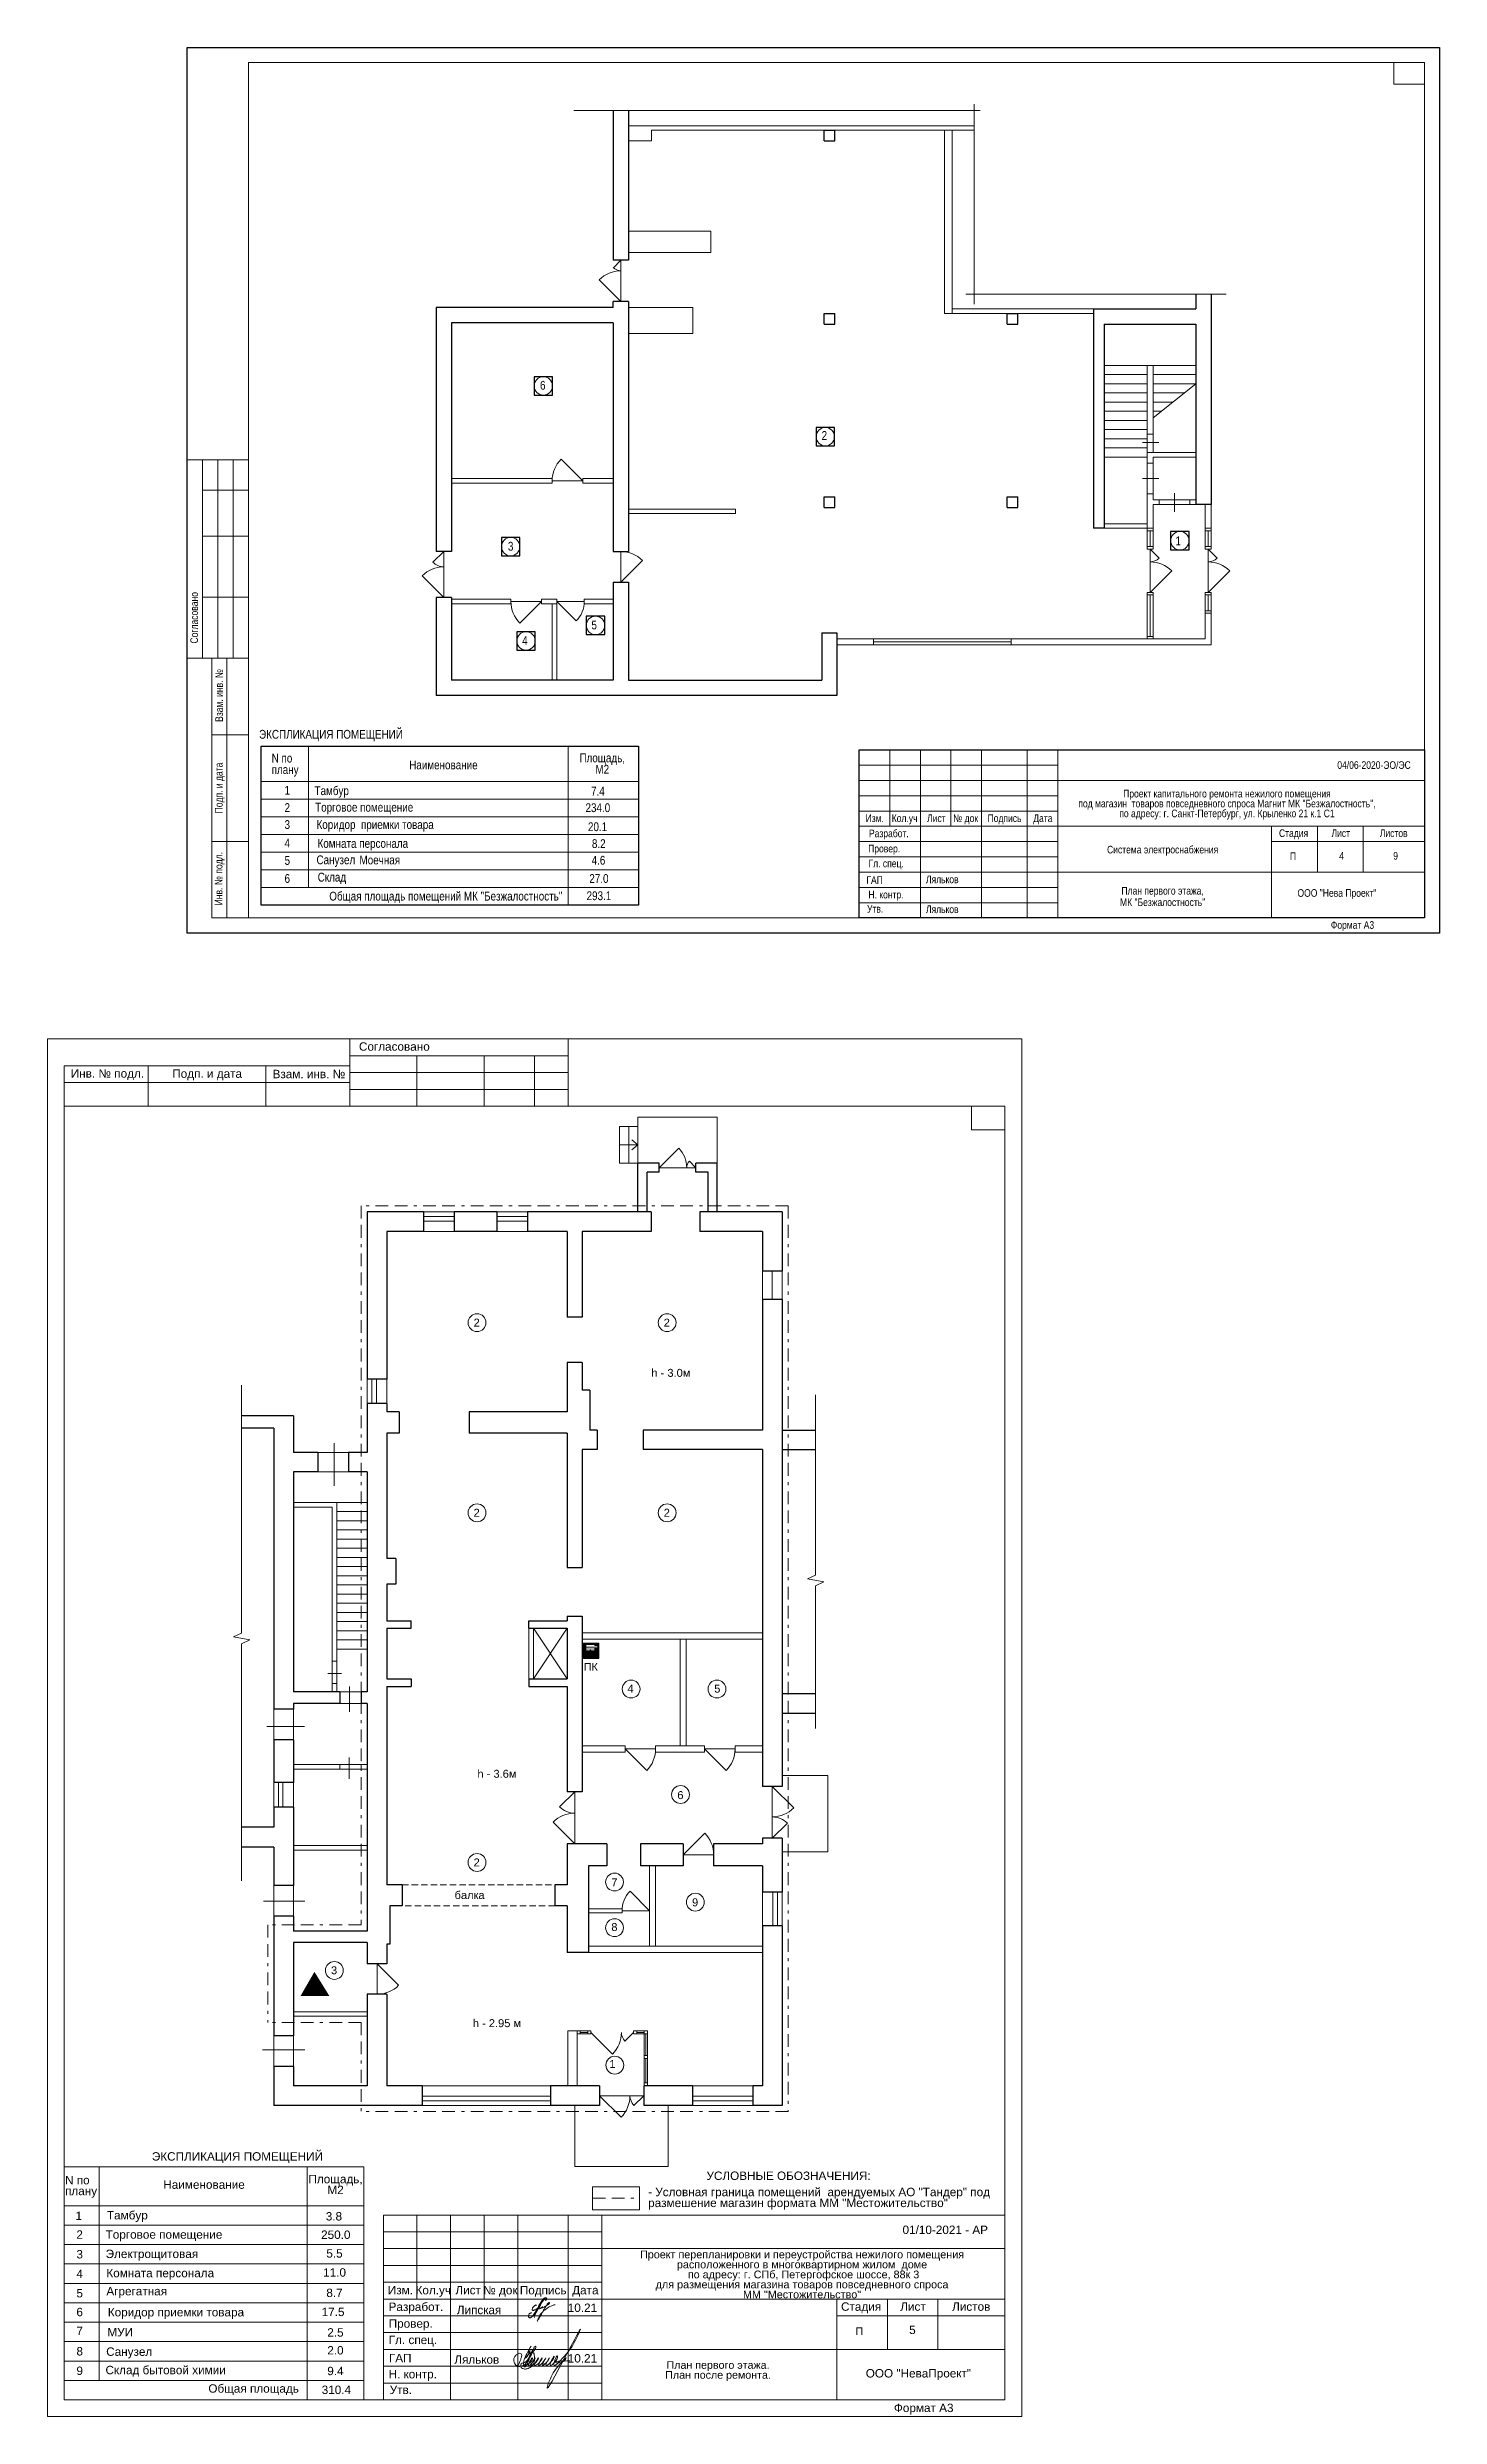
# Model space of a CAD drawing. Header units: metres. Extents: x -566 to -380, y -292 to -215.
# Drawn here: x -425.2 to -379.7, y -292.5 to -214.9 of the extents above; entities outside this region: 1.
import ezdxf
from ezdxf.enums import TextEntityAlignment as Align

# ---------------------------------------------------------------- set-up
doc = ezdxf.new("R2010")
doc.units = ezdxf.units.M
doc.header["$MEASUREMENT"] = 0
doc.header["$XCLIPFRAME"] = 0
for name, pattern in [('( Border )', [1.751, 0.5, -0.25, 0.5, -0.25, 0.001, -0.25]), ('( Hidden )', [0.375, 0.25, -0.125]), ('DGN Style 3', [2.919619, 2.085442, -0.834177])]:
    doc.linetypes.add(name, pattern=pattern)
for name, color, linetype, lineweight in [('Level 1', 7, 'Continuous', 0), ('Level 20', 7, 'Continuous', 0), ('Level 44', 7, 'Continuous', 0), ('Level 50', 7, 'Continuous', 0), ('Level 63', 7, 'Continuous', 0), ('линия3', 7, 'Continuous', 13)]:
    doc.layers.add(name, color=color, linetype=linetype, lineweight=lineweight)
for name, color, linetype in [('YOLO_FRAME', 1, 'Continuous'), ('YOLO_STAMP', 1, 'Continuous'), ('YOLO_TABLE', 1, 'Continuous')]:
    doc.layers.add(name, color=color, linetype=linetype)
doc.styles.add('Style-Arial', font='arial.ttf')
picture_1 = doc.add_image_def('image1.jpeg', size_in_pixel=(1048, 1762))

msp = doc.modelspace()

# ---------------------------------------------------------------- texts
at = {"color": 7, "linetype": 'Continuous', "lineweight": 0, "style": 'Style-Arial', "width": 0.8}
for s, height, p in [('6', 0.289, (-409.014, -225.846)), ('2', 0.289, (-399.794, -227.488)), ('3', 0.289, (-410.064, -231.116)), ('1', 0.289, (-388.209, -230.936)), ('4', 0.289, (-409.597, -234.202)), ('5', 0.289, (-407.331, -233.692)), ('1', 0.289, (-417.378, -239.106)), ('3', 0.289, (-417.378, -240.226)), ('2', 0.289, (-417.378, -239.671)), ('20.1', 0.2888, (-407.22, -240.297)), ('4', 0.289, (-417.378, -240.832)), ('5', 0.289, (-417.377, -241.401)), ('6', 0.289, (-417.378, -241.992)), ('27.0', 0.2888, (-407.175, -241.992)), ('4.6', 0.2888, (-407.19, -241.395)), ('П', 0.25, (-384.452, -241.284)), ('4', 0.25, (-382.86, -241.27)), ('9', 0.25, (-381.092, -241.27)), ('293.1', 0.2888, (-407.175, -242.556))]:
    msp.add_text(s, height=height, dxfattribs=at).set_placement(p, align=Align.TOP_CENTER)
for s, p in [('Согласовано', (-420.427, -233.601)), ('Взам. инв. №', (-419.609, -236.144)), ('Подп. и дата', (-419.622, -239.174)), ('Инв. № подл.', (-419.626, -242.142))]:
    msp.add_text(s, height=0.25, rotation=90, dxfattribs=at).set_placement(p, align=Align.MIDDLE_CENTER)
at = {"color": 7, "lineweight": 13, "style": 'Style-Arial', "width": 0.8}
msp.add_text('ЭКСПЛИКАЦИЯ ПОМЕЩЕНИЙ ', height=0.28875, dxfattribs=at).set_placement((-415.903, -237.416), align=Align.MIDDLE_CENTER)
at = {"color": 7, "linetype": 'Continuous', "lineweight": 13, "style": 'Style-Arial', "width": 0.8}
msp.add_text('04/06-2020-ЭО/ЭС', height=0.25, dxfattribs=at).set_placement((-381.799, -238.298), align=Align.TOP_CENTER)
at = {"color": 7, "linetype": 'Continuous', "lineweight": 0, "style": 'Style-Arial', "width": 0.8}
for s, height, p in [('Тамбур', 0.2888, (-416.485, -239.117)), ('Торговое помещение ', 0.28875, (-416.466, -239.659)), ('Санузел', 0.2888, (-416.422, -241.381))]:
    msp.add_text(s, height=height, dxfattribs=at).set_placement(p, align=Align.TOP_LEFT)
at = {"color": 7, "linetype": 'Continuous', "lineweight": 13, "style": 'Style-Arial', "width": 0.8}
for s, height, p in [('7.4', 0.2888, (-407.433, -239.133)), ('234.0', 0.2888, (-407.614, -239.674)), ('8.2', 0.2888, (-407.405, -240.851)), ('Общая площадь помещений МК "Безжалостность"', 0.28875, (-416.003, -242.569)), ('ООО "Нева Проект"', 0.25, (-384.305, -242.485))]:
    msp.add_text(s, height=height, dxfattribs=at).set_placement(p, align=Align.TOP_LEFT)
at = {"color": 7, "linetype": 'Continuous', "lineweight": 0, "style": 'Style-Arial', "width": 0.8}
for s, p in [('Изм.', (-398.145, -240.163)), ('Кол.уч', (-397.167, -240.163)), ('Лист', (-396.129, -240.163)), ('№ док', (-395.17, -240.163)), ('Подпись', (-393.896, -240.163)), ('Дата', (-392.64, -240.163)), ('Провер.', (-397.837, -241.157)), ('Разработ.', (-397.683, -240.659)), ('Стадия', (-384.433, -240.653)), ('Лист', (-382.889, -240.653)), ('Листов', (-381.155, -240.653)), ('Гл. спец.', (-397.771, -241.644)), ('ГАП', (-398.15, -242.186)), ('Н. контр.', (-397.776, -242.663)), ('Утв.', (-398.132, -243.13)), ('Формат А3', (-382.504, -243.659))]:
    msp.add_text(s, height=0.25, dxfattribs=at).set_placement(p, align=Align.MIDDLE_CENTER)
at = {"color": 7, "lineweight": 13, "style": 'Style-Arial', "width": 0.8}
for p in [(-396.469, -242.04), (-396.469, -243.019)]:
    msp.add_text('Ляльков', height=0.25, dxfattribs=at).set_placement(p, align=Align.TOP_LEFT)
at = {"color": 7, "linetype": 'Continuous', "lineweight": 0, "style": 'Style-Arial'}
for s, p in [('2', (-411.177, -256.675)), ('2', (-404.953, -256.675)), ('h - 3.0м', (-404.819, -258.32)), ('2', (-411.177, -262.899)), ('2', (-404.953, -262.899)), ('4', (-406.141, -268.658)), ('5', (-403.3, -268.658)), ('h - 3.6м', (-410.514, -271.445)), ('6', (-404.507, -272.143)), ('2', (-411.177, -274.346)), ('балка', (-411.409, -275.416)), ('7', (-406.668, -274.999)), ('9', (-404.027, -275.653)), ('8', (-406.668, -276.463)), ('3', (-415.847, -277.878)), ('h - 2.95 м', (-410.514, -279.609)), ('1', (-406.732, -280.946))]:
    msp.add_text(s, height=0.26, dxfattribs=at).set_placement(p, align=Align.MIDDLE_CENTER)
msp.add_text('ПК', height=0.25, dxfattribs=at).set_placement((-407.44, -267.82), align=Align.TOP_CENTER)
at = {"color": 7, "lineweight": 13, "style": 'Style-Arial'}
msp.add_text('ЭКСПЛИКАЦИЯ ПОМЕЩЕНИЙ ', height=0.275, dxfattribs=at).set_placement((-421.812, -283.834), align=Align.TOP_LEFT)
at = {"color": 7, "linetype": 'Continuous', "lineweight": 13, "style": 'Style-Arial'}
for s, p in [('3.8', (-416.118, -285.794)), ('Торговое помещение ', (-423.326, -286.39)), ('250.0', (-416.271, -286.397)), ('Электрощитовая', (-423.326, -287.024)), ('11.0', (-416.203, -287.632)), ('5.5', (-416.1, -287.009)), ('8.7', (-416.099, -288.3)), ('Коридор приемки товара', (-423.253, -288.934)), ('17.5', (-416.253, -288.924)), ('МУИ ', (-423.268, -289.588)), ('2.5', (-416.069, -289.596)), ('Санузел ', (-423.307, -290.225)), ('9.4', (-416.069, -290.857)), ('2.0', (-416.069, -290.181)), ('Общая площадь ', (-419.962, -291.431)), ('310.4', (-416.251, -291.474))]:
    msp.add_text(s, height=0.275, dxfattribs=at).set_placement(p, align=Align.TOP_LEFT)
at = {"color": 7, "linetype": 'Continuous', "lineweight": 0, "style": 'Style-Arial'}
msp.add_text('П', height=0.25, dxfattribs=at).set_placement((-398.772, -289.569), align=Align.TOP_LEFT)
at = {"color": 7, "lineweight": 13, "style": 'Style-Arial'}
msp.add_text('Ляльков', height=0.275, dxfattribs=at).set_placement((-411.174, -290.621), align=Align.MIDDLE_CENTER)
at = {"color": 7, "linetype": 'Continuous', "lineweight": 13, "style": 'Style-Arial'}
for s, insert, char_height, attachment_point, line_spacing_factor in [('\\H1x;\\W0.8;N по \\Pплану', (-417.89, -238.426), 0.28875, 4, 0.776524), ('\\H1x;\\W0.8;Наименование', (-413.386, -238.42), 0.28875, 4, 0.6), ('\\H1x;\\W0.8;Проект капитального ремонта нежилого помещения \\Pпод магазин  товаров повседневного спроса Магнит МК "Безжалостность",\\Pпо адресу: г. Санкт-Петербург, ул. Крыленко 21 к.1 С1', (-386.614, -239.233), 0.25, 2, 0.776524), ('N по \\Pплану', (-424.654, -284.609), 0.275, 1, 0.776524), ('Наименование', (-421.437, -284.757), 0.275, 1, 0.6), ('Тамбур', (-423.283, -285.759), 0.275, 1, 0.6), ('Комната персонала ', (-423.301, -287.652), 0.275, 1, 0.6), ('Агрегатная', (-423.301, -288.245), 0.275, 1, 0.6), ('План первого этажа. \\PПлан после ремонта. ', (-403.274, -290.675), 0.25, 2, 0.776524)]:
    msp.add_mtext(s, dxfattribs=dict(at, insert=insert, char_height=char_height, attachment_point=attachment_point, line_spacing_factor=line_spacing_factor))
at = {"color": 7, "linetype": 'Continuous', "lineweight": 0, "style": 'Style-Arial'}
for s, insert, char_height, attachment_point, line_spacing_factor in [('\\H1x;\\W0.8;Площадь,\\PМ2', (-407.066, -238.043), 0.28875, 2, 0.776524), ('\\H1x;\\W0.8;Коридор  приемки товара', (-414.501, -240.226), 0.28875, 2, 0.6), ('\\H1x;\\W0.8;Комната персонала ', (-416.386, -240.843), 0.28875, 1, 0.6), ('{\\W0.8;Система электроснабжения}', (-388.72, -241.228), 0.25, 5, 0.9), ('\\H1.000000x;\\W0.800000;Склад ', (-416.383, -241.948), 0.28875, 1, 0.60241), ('\\H1.000000x;\\W0.800000;Моечная ', (-415.013, -241.385), 0.28875, 1, 0.60241), ('\\H1x;\\W0.8;План первого этажа,\\PМК "Безжалостность"', (-388.72, -242.728), 0.25, 5, 0.9), ('Площадь,\\PМ2', (-415.798, -284.575), 0.275, 2, 0.776524), ('Проект перепланировки и переустройства нежилого помещения \\Pрасположенного в многоквартирном жилом  доме \\P по адресу: г. СПб, Петергофское шоссе, 88к 3\\Pдля размещения магазина товаров повседневного спроса \\PММ "Местожительство"', (-400.525, -287.837), 0.253, 5, 0.776524)]:
    msp.add_mtext(s, dxfattribs=dict(at, insert=insert, char_height=char_height, attachment_point=attachment_point, line_spacing_factor=line_spacing_factor))
at = {"color": 18, "linetype": 'Continuous', "lineweight": 0, "true_color": 0x000000, "insert": (-400.967, -284.606), "char_height": 0.275, "attachment_point": 5, "line_spacing_factor": 0.6, "style": 'Style-Arial'}
msp.add_mtext('УСЛОВНЫЕ ОБОЗНАЧЕНИЯ:\\P', dxfattribs=at)
at = {"color": 7, "linetype": 'DGN Style 3', "lineweight": 13, "insert": (-405.564, -284.999), "char_height": 0.275, "attachment_point": 1, "line_spacing_factor": 0.776524, "style": 'Style-Arial'}
msp.add_mtext('- Условная граница помещений  арендуемых АО "Тандер" под \\Pразмешение магазин формата ММ "Местожительство"', dxfattribs=at)
at = {"layer": 'Level 1', "color": 7, "linetype": 'Continuous', "lineweight": 0, "style": 'Style-Arial'}
for s, p in [('01/10-2021 - АР', (-395.836, -286.374)), ('Липская', (-411.1, -288.999))]:
    msp.add_text(s, height=0.275, dxfattribs=at).set_placement(p, align=Align.MIDDLE_CENTER)
at = {"layer": 'Level 1', "color": 7, "linetype": 'Continuous', "lineweight": 13, "style": 'Style-Arial'}
msp.add_text('5', height=0.275, dxfattribs=at).set_placement((-396.91, -289.649), align=Align.MIDDLE_CENTER)
at = {"layer": 'Level 44', "color": 7, "linetype": 'Continuous', "lineweight": 0, "insert": (-421.36, -291.005), "char_height": 0.275, "attachment_point": 5, "line_spacing_factor": 0.6, "style": 'Style-Arial'}
msp.add_mtext('Склад бытовой химии\\P', dxfattribs=at)
at = {"layer": 'Level 63', "color": 7, "linetype": 'Continuous', "lineweight": 13, "style": 'Style-Arial'}
for s, p in [('1', (-424.204, -285.914)), ('2', (-424.176, -286.53)), ('4', (-424.175, -287.815)), ('3', (-424.175, -287.174)), ('5', (-424.174, -288.449)), ('6', (-424.175, -289.065)), ('7', (-424.175, -289.682)), ('8', (-424.174, -290.35)), ('9', (-424.174, -290.989))]:
    msp.add_text(s, height=0.275, dxfattribs=at).set_placement(p, align=Align.MIDDLE_CENTER)
at = {"layer": 'Level 63', "color": 7, "linetype": 'Continuous', "lineweight": 0, "style": 'Style-Arial'}
for p in [(-407.715, -288.926), (-407.715, -290.581)]:
    msp.add_text('10.21', height=0.275, dxfattribs=at).set_placement(p, align=Align.MIDDLE_CENTER)

# ---------------------------------------------------------------- blocks, each defined once
blk = doc.blocks.new('*U23')
at = {"color": 7, "linetype": 'Continuous', "lineweight": 0, "flags": 128}
blk.add_lwpolyline([(0.043, 0.001), (-0.036, -0.15)], dxfattribs=at)
at = {"color": 7, "linetype": 'Continuous', "lineweight": 0}
for points in [[(0.021, 0.15), (-0.018, 0.15), (-0.058, -0.001)], [(0.043, 0.001), (0.016, 0.001), (-0.036, -0.15)], [(-0.036, -0.15), (-0.036, -0.111), (0, -0.111)]]:
    blk.add_solid(points, dxfattribs=at)
at = {"color": 7, "linetype": 'Continuous', "lineweight": 0, "extrusion": (0, 0, -1)}
blk.add_solid([(0.058, -0.001), (-0.043, 0.001), (0.052, 0.009), (-0.058, 0.028)], dxfattribs=at)
blk = doc.blocks.new('*U22')
at = {"color": 2, "linetype": 'Continuous', "lineweight": 0}
blk.add_solid([(-0.01, 0.177), (-0.229, -0.204), (0.226, -0.204)], dxfattribs=at)
at = {"layer": 'Level 20', "color": 7, "lineweight": 0, "flags": 128}
blk.add_lwpolyline([(0.02, 0.107), (-0.059, -0.044), (0.042, -0.043)], dxfattribs=at)
at = {"layer": 'линия3', "color": 7, "lineweight": 0, "ltscale": 0.838399}
blk.add_solid([(-0.01, 0.235), (-0.281, -0.235), (0.281, -0.235)], dxfattribs=at)
at = {"color": 7, "linetype": 'Continuous', "lineweight": 0}
blk.add_blockref('*U23', (-0.001, -0.043), dxfattribs=at)
blk = doc.blocks.new('*U24')
at = {"lineweight": 0}
h = blk.add_hatch(color=1, dxfattribs=at)
h.paths.add_polyline_path([(-0.258, -0.258), (-0.258, 0.259), (0.259, 0.259), (0.259, -0.258)])
h.paths.add_polyline_path([(0.114, 0.033, -13.413793), (0.115, 0.013), (-0.018, 0.013), (-0.018, 0.033)])
h.paths.add_polyline_path([(-0.207, -0.124), (-0.207, 0.174), (-0.175, 0.174), (-0.175, -0.124)], flags=16)
h.paths.add_polyline_path([(-0.106, -0.124), (-0.106, 0.174), (-0.074, 0.174), (-0.074, -0.124)], flags=16)
h.paths.add_polyline_path([(-0.053, -0.124), (-0.053, 0.174), (-0.021, 0.174), (-0.021, -0.124)], flags=16)
h.paths.add_polyline_path([(-0.16, -0.224), (-0.16, 0.174), (-0.131, 0.174), (-0.131, -0.224)], flags=16)
for points in [[(0.174, 0.079, 0.3417), (0.128, 0.033), (0.174, 0.033)], [(0.129, 0.013, 0.310331), (0.174, -0.028), (0.174, 0.013)], [(0.234, 0.033, 0.340392), (0.188, 0.079), (0.188, 0.033)], [(0.188, -0.028, 0.310331), (0.233, 0.013), (0.188, 0.013)]]:
    blk.add_hatch(color=1, dxfattribs=at).paths.add_polyline_path(points)
at = {"color": 1, "lineweight": 0}
for p, q in [((0.174, 0.079), (0.174, 0.033)), ((0.174, 0.013), (0.174, -0.028)), ((0.188, 0.079), (0.188, 0.033)), ((0.188, 0.013), (0.188, -0.028))]:
    blk.add_line(p, q, dxfattribs=at)
at = {"color": 1, "lineweight": 0, "extrusion": (0, 0, -1), "flags": 128}
for points in [[(-0.114, 0.033), (0.018, 0.033), (0.018, 0.013), (-0.115, 0.013)], [(-0.174, 0.033), (-0.128, 0.033)], [(-0.129, 0.013), (-0.174, 0.013)], [(-0.234, 0.033), (-0.188, 0.033)], [(-0.188, 0.013), (-0.233, 0.013)]]:
    blk.add_lwpolyline(points, dxfattribs=at)
at = {"color": 1, "lineweight": 0}
for radius, start, end in [(0.0671, 191.11384, 174.05975), (0.0538, 97.11885, 172.57998), (0.0538, 193.91814, 262.88115), (0.0538, 7.42002, 82.61274), (0.0538, 277.11885, 346.08186)]:
    blk.add_arc((0.181, 0.026), radius, start, end, dxfattribs=at)
at = {"lineweight": 0}
blk.add_3dface([(-0.282, 0.282), (0.282, 0.282), (0.282, -0.282), (-0.282, -0.282)], dxfattribs=at)
at = {"color": 1, "lineweight": 0}
blk.add_3dface([(-0.258, 0.259), (0.259, 0.259), (0.259, -0.258), (-0.258, -0.258)], dxfattribs=at)
blk = doc.blocks.new('*U26')
at = {"layer": 'Level 50', "color": 7, "linetype": 'Continuous', "lineweight": 0}
for p, q in [((-14.5, 20.487), (14.5, 20.487)), ((-14.5, -20.513), (-14.5, 20.487)), ((14.5, 20.487), (14.5, -20.513)), ((14.5, -20.513), (-14.5, -20.513))]:
    blk.add_line(p, q, dxfattribs=at)
at = {"layer": 'Level 50', "color": 7, "linetype": 'Continuous', "lineweight": 13}
for p, q in [((-14, 18.926), (-14, -20.013)), ((14, 18.487), (-14, 18.487)), ((13, 18.487), (13, 17.787)), ((14, 18.487), (14, -20.013)), ((13, 17.787), (14, 17.787)), ((14, -20.013), (-14, -20.013))]:
    blk.add_line(p, q, dxfattribs=at)
at = {"layer": 'Level 63', "color": 7, "linetype": 'Continuous', "lineweight": 13}
for p, q in [((-5.5, 20.487), (-5.5, 18.487)), ((1, 20.487), (-5.5, 20.487)), ((1, 20.487), (1, 18.487)), ((1, 19.987), (-5.5, 19.987)), ((-3.5, 19.987), (-3.5, 18.487)), ((-1.5, 19.987), (-1.5, 18.487)), ((0, 19.987), (0, 18.487)), ((-14, 19.187), (-5.5, 19.187)), ((-11.5, 19.687), (-11.5, 18.487)), ((-8, 19.687), (-8, 18.487)), ((-5.5, 19.687), (-5.5, 18.487)), ((1, 19.487), (-5.5, 19.487)), ((1, 18.987), (-5.5, 18.987)), ((-4.5, -14.513), (14, -14.513)), ((-4.5, -14.513), (-4.5, -20.013)), ((-3.5, -14.513), (-3.5, -17.013)), ((-2.5, -14.513), (-2.5, -20.013)), ((-1.5, -14.513), (-1.5, -17.013)), ((-0.5, -14.513), (-0.5, -20.013)), ((1, -14.513), (1, -20.013)), ((2, -14.513), (2, -20.013)), ((2, -15.513), (14, -15.513)), ((-4.5, -16.513), (2, -16.513)), ((-4.5, -17.013), (2, -17.013)), ((2, -17.013), (14, -17.013)), ((9, -17.513), (14, -17.513)), ((2, -18.513), (14, -18.513)), ((7, -20.013), (13.3, -20.013))]:
    blk.add_line(p, q, dxfattribs=at)
at = {"layer": 'Level 63', "color": 7, "linetype": 'Continuous', "lineweight": 0}
for p, q in [((-4.5, -15.013), (2, -15.013)), ((-4.5, -15.513), (2, -15.513)), ((-4.5, -16.013), (2, -16.013)), ((-4.5, -17.513), (2, -17.513)), ((-4.5, -18.013), (2, -18.013)), ((-4.5, -18.513), (2, -18.513)), ((-4.5, -19.013), (2, -19.013)), ((-4.5, -19.513), (2, -19.513))]:
    blk.add_line(p, q, dxfattribs=at)
at = {"layer": 'Level 63', "color": 7, "linetype": 'Continuous', "lineweight": 13, "flags": 128}
for points in [[(-14, 18.487), (-14, 19.687), (-5.5, 19.687)], [(9, -17.013), (9, -20.013)], [(10.5, -17.013), (10.5, -18.513)], [(12, -17.013), (12, -18.513)]]:
    blk.add_lwpolyline(points, dxfattribs=at)
at = {"layer": 'Level 63', "color": 7, "linetype": 'Continuous', "lineweight": 0, "style": 'Style-Arial'}
for s, height, p in [('Согласовано', 0.25002, (-4.173, 20.263)), ('Инв. № подл.', 0.25002, (-12.713, 19.462)), ('Подп. и дата', 0.25002, (-9.745, 19.457)), ('Взам. инв. №', 0.25002, (-6.716, 19.444)), ('Изм.', 0.25, (-3.993, -16.748)), ('Кол.уч', 0.25, (-3.016, -16.748)), ('Лист', 0.25, (-1.977, -16.748)), ('№ док', 0.25, (-1.018, -16.748)), ('Подпись', 0.25, (0.256, -16.748)), ('Дата', 0.25, (1.511, -16.748)), ('Разработ.', 0.25, (-3.531, -17.244)), ('Провер.', 0.25, (-3.686, -17.742)), ('Стадия', 0.25, (9.718, -17.238)), ('Лист', 0.25, (11.263, -17.238)), ('Листов', 0.25, (12.996, -17.238)), ('Гл. спец.', 0.25, (-3.619, -18.229)), ('ГАП', 0.25, (-3.999, -18.77)), ('Н. контр.', 0.25, (-3.625, -19.248)), ('Утв.', 0.25, (-3.98, -19.715)), ('ООО "НеваПроект"', 0.25, (11.423, -19.223)), ('Формат А3', 0.25, (11.582, -20.252))]:
    blk.add_text(s, height=height, dxfattribs=at).set_placement(p, align=Align.MIDDLE_CENTER)
blk = doc.blocks.new('формат А3_вертикальный_1')
at = {"layer": 'Level 63', "color": 7, "linetype": 'Continuous', "lineweight": 13}
blk.add_blockref('*U26', (14.5, -20.487), dxfattribs=at)
blk = doc.blocks.new('*U27')
at = {"color": 5, "linetype": 'Continuous', "lineweight": 0}
for points, knots in [([(0.31, 0.78), (0.34, 0.81), (0.4, 0.88), (0.43, 0.93), (0.43, 0.97), (0.42, 1.01), (0.39, 1.04), (0.33, 1.05), (0.26, 1.03), (0.21, 1.01), (0.12, 0.93), (0.06, 0.87), (-0.03, 0.75), (-0.11, 0.62), (-0.21, 0.44), (-0.3, 0.26), (-0.38, 0.11), (-0.48, -0.06), (-0.64, -0.3), (-0.75, -0.47), (-0.87, -0.64), (-0.99, -0.73), (-1.02, -0.73), (-1.06, -0.74), (-1.14, -0.72), (-1.16, -0.69), (-1.18, -0.65), (-1.18, -0.58), (-1.17, -0.52), (-1.15, -0.43), (-1.08, -0.35), (-1.04, -0.34), (-0.99, -0.31), (-0.96, -0.3), (-0.92, -0.29), (-0.91, -0.31), (-0.92, -0.32)], [0, 0, 0, 0, 0.032258, 0.064516, 0.096774, 0.129032, 0.16129, 0.193548, 0.225806, 0.258065, 0.290323, 0.322581, 0.354839, 0.387097, 0.419355, 0.451613, 0.483871, 0.516129, 0.548387, 0.580645, 0.612903, 0.645161, 0.677419, 0.709677, 0.741935, 0.774194, 0.806452, 0.83871, 0.870968, 0.903226, 0.935484, 0.967742, 0.983871, 0.991935, 0.995968, 1, 1, 1, 1]), ([(0.32, 0.97), (0.32, 0.97), (0.33, 0.98), (0.32, 0.98), (0.31, 0.97), (0.3, 0.97), (0.29, 0.95), (0.21, 0.88), (0.15, 0.82), (0.09, 0.75), (-0.01, 0.62), (-0.17, 0.29), (-0.31, 0.07), (-0.54, -0.32), (-0.64, -0.51), (-0.69, -0.64), (-0.64, -0.69)], [0, 0, 0, 0, 0.005306, 0.009091, 0.012718, 0.03509, 0.04357, 0.143713, 0.287425, 0.431138, 0.57485, 0.718563, 0.862275, 0.934132, 0.97006, 1, 1, 1, 1])]:
    blk.add_open_spline(points, degree=3, knots=knots, dxfattribs=at)
blk.add_open_spline([(-0.47, 0.37), (-0.48, 0.41), (-0.52, 0.41), (-0.56, 0.39), (-0.63, 0.36), (-0.68, 0.32), (-0.75, 0.25), (-0.8, 0.18), (-0.84, 0.12), (-0.85, 0.05), (-0.85, -0.04), (-0.83, -0.08), (-0.8, -0.08), (-0.77, -0.08), (-0.71, -0.06), (-0.66, -0.04), (-0.53, 0.03), (-0.31, 0.14), (-0.22, 0.24), (-0.17, 0.32), (-0.19, 0.32), (-0.3, 0.13), (-0.31, 0.08), (-0.31, 0.06), (-0.27, 0.06), (-0.23, 0.06), (-0.16, 0.09), (-0.08, 0.14), (-0.02, 0.18), (0.02, 0.21), (0.06, 0.25), (0.06, 0.27), (0.03, 0.23), (0, 0.17), (0, 0.14), (0.03, 0.14), (0.11, 0.19), (0.24, 0.26), (0.32, 0.3), (0.44, 0.37), (0.55, 0.44), (0.61, 0.48), (0.65, 0.52), (0.68, 0.57), (0.68, 0.62), (0.68, 0.63), (0.65, 0.63), (0.59, 0.59), (0.51, 0.52), (0.45, 0.43), (0.37, 0.31), (0.32, 0.23), (0.24, 0.11), (0.16, -0.05), (0.09, -0.18), (-0.03, -0.4), (-0.22, -0.74), (-0.32, -0.89), (-0.41, -1), (-0.41, -1.05), (-0.38, -1.02), (-0.32, -0.82), (-0.24, -0.63), (-0.15, -0.46), (-0.09, -0.38), (0.01, -0.25), (0.14, -0.13), (0.22, -0.06), (0.34, 0.03), (0.46, 0.12), (0.58, 0.2), (0.72, 0.28), (0.88, 0.35), (1.01, 0.39), (1.08, 0.41), (1.18, 0.43)], degree=3, dxfattribs=at)

# ---------------------------------------------------------------- linework, layer by layer
at = {"color": 7, "linetype": 'Continuous', "lineweight": 0}
for p, q in [((-420.652, -214.928), (-379.652, -214.928)), ((-420.652, -243.928), (-420.652, -214.928)), ((-379.652, -214.928), (-379.652, -243.928)), ((-394.691, -216.992), (-407.999, -216.992)), ((-394.89, -216.791), (-394.89, -223.334)), ((-407.163, -222.535), (-406.456, -223.242)), ((-406.456, -221.892), (-406.703, -222.14)), ((-406.456, -221.892), (-406.456, -223.242)), ((-386.639, -223.009), (-395.163, -223.009)), ((-390.631, -225.342), (-387.631, -225.342)), ((-390.631, -225.642), (-389.231, -225.642)), ((-389.031, -225.642), (-387.631, -225.642)), ((-390.631, -225.942), (-389.231, -225.942)), ((-390.631, -226.242), (-389.231, -226.242)), ((-387.631, -225.942), (-389.031, -227.06)), ((-389.031, -225.942), (-387.631, -225.942)), ((-389.031, -226.242), (-388.007, -226.242)), ((-390.631, -226.542), (-389.231, -226.542)), ((-390.631, -226.842), (-389.231, -226.842)), ((-390.631, -227.142), (-389.231, -227.142)), ((-389.031, -226.542), (-388.382, -226.542)), ((-389.031, -226.842), (-388.758, -226.842)), ((-390.631, -227.442), (-389.231, -227.442)), ((-390.631, -227.742), (-389.231, -227.742)), ((-389.383, -227.859), (-388.84, -227.859)), ((-389.231, -227.592), (-389.231, -228.192)), ((-389.031, -227.592), (-389.031, -228.192)), ((-407.706, -229.117), (-408.413, -228.41)), ((-390.631, -228.042), (-389.231, -228.042)), ((-390.631, -228.342), (-389.231, -228.342)), ((-389.231, -229.542), (-389.231, -228.542)), ((-389.031, -228.542), (-389.031, -229.542)), ((-408.706, -229.117), (-407.706, -229.117)), ((-389.383, -229.042), (-388.84, -229.042)), ((-388.331, -229.518), (-388.331, -230.133)), ((-388.831, -229.742), (-387.831, -229.742)), ((-388.831, -229.892), (-387.831, -229.892)), ((-389.231, -230.752), (-389.231, -231.272)), ((-389.131, -230.752), (-389.131, -231.272)), ((-389.031, -230.752), (-389.031, -231.272)), ((-387.331, -230.752), (-387.331, -231.272)), ((-387.231, -230.752), (-387.231, -231.272)), ((-387.131, -230.752), (-387.131, -231.272)), ((-412.256, -231.432), (-412.609, -231.786)), ((-412.256, -231.432), (-412.256, -232.932)), ((-406.456, -231.432), (-406.456, -232.432)), ((-406.456, -232.432), (-405.749, -231.725)), ((-389.131, -231.352), (-389.131, -232.772)), ((-389.131, -231.352), (-388.834, -231.649)), ((-387.231, -231.352), (-387.231, -232.772)), ((-387.231, -231.352), (-386.934, -231.649)), ((-412.963, -232.225), (-412.256, -232.932)), ((-388.424, -232.065), (-389.131, -232.772)), ((-386.524, -232.065), (-387.231, -232.772)), ((-409.056, -233.067), (-410.056, -233.067)), ((-409.056, -233.067), (-409.763, -233.774)), ((-407.656, -233.067), (-408.556, -233.067)), ((-408.556, -233.067), (-407.919, -233.704)), ((-389.231, -232.852), (-389.231, -234.292)), ((-389.131, -232.852), (-389.131, -234.212)), ((-389.031, -232.852), (-389.031, -234.292)), ((-387.331, -232.852), (-387.331, -233.372)), ((-387.231, -233.372), (-387.231, -232.852)), ((-387.131, -233.372), (-387.131, -232.852)), ((-393.681, -234.292), (-398.181, -234.292)), ((-398.181, -234.392), (-393.681, -234.392)), ((-393.681, -234.492), (-398.181, -234.492)), ((-398.652, -238.428), (-392.152, -238.428)), ((-418.229, -239.541), (-405.876, -239.541)), ((-398.652, -238.928), (-392.152, -238.928)), ((-398.652, -239.428), (-392.152, -239.428)), ((-418.229, -240.119), (-405.876, -240.119)), ((-418.229, -240.696), (-405.876, -240.696)), ((-398.652, -240.928), (-392.152, -240.928)), ((-418.229, -241.274), (-405.876, -241.274)), ((-418.229, -241.851), (-405.876, -241.851)), ((-398.652, -241.428), (-392.152, -241.428)), ((-398.652, -241.928), (-392.152, -241.928)), ((-418.229, -242.429), (-405.876, -242.429)), ((-398.652, -242.428), (-392.152, -242.428)), ((-398.652, -242.928), (-392.152, -242.928)), ((-379.652, -243.928), (-420.652, -243.928)), ((-406.499, -251.453), (-406.499, -250.253)), ((-405.899, -250.253), (-406.499, -250.253)), ((-406.199, -251.453), (-406.199, -250.253)), ((-405.899, -251.453), (-405.899, -249.953)), ((-405.899, -249.953), (-403.299, -249.953)), ((-403.299, -251.453), (-403.299, -249.953)), ((-406.499, -250.853), (-405.899, -250.853)), ((-405.899, -250.853), (-406.096, -250.689)), ((-405.899, -250.853), (-406.096, -251.016)), ((-405.199, -251.603), (-404.563, -250.966)), ((-405.899, -251.453), (-406.499, -251.453)), ((-405.199, -251.603), (-404.001, -251.603)), ((-404.212, -251.391), (-404.001, -251.603)), ((-412.919, -253.203), (-411.919, -253.203)), ((-412.919, -253.353), (-411.919, -253.353)), ((-410.519, -253.203), (-409.519, -253.203)), ((-410.519, -253.353), (-409.519, -253.353)), ((-401.179, -254.993), (-401.179, -255.923)), ((-418.873, -258.72), (-418.873, -266.837)), ((-414.609, -258.523), (-414.609, -259.323)), ((-414.459, -258.523), (-414.459, -259.323)), ((-400.083, -264.941), (-400.083, -259.041)), ((-416.379, -260.923), (-415.379, -260.923)), ((-415.846, -260.621), (-415.846, -262.022)), ((-415.379, -261.563), (-416.379, -261.563)), ((-415.759, -262.563), (-414.759, -262.563)), ((-415.759, -262.863), (-414.759, -262.863)), ((-415.759, -263.163), (-414.759, -263.163)), ((-415.759, -263.463), (-414.759, -263.463)), ((-415.759, -263.763), (-414.759, -263.763)), ((-415.759, -264.063), (-414.759, -264.063)), ((-415.759, -264.363), (-414.759, -264.363)), ((-415.759, -264.663), (-414.759, -264.663)), ((-415.759, -264.963), (-414.759, -264.963)), ((-415.759, -265.263), (-414.759, -265.263)), ((-415.759, -265.563), (-414.759, -265.563)), ((-415.759, -265.863), (-414.759, -265.863)), ((-400.083, -265.294), (-400.083, -269.967)), ((-415.759, -266.163), (-414.759, -266.163)), ((-415.759, -266.463), (-414.759, -266.463)), ((-415.759, -266.763), (-414.759, -266.763)), ((-409.319, -266.683), (-408.219, -268.333)), ((-408.219, -266.683), (-409.319, -268.333)), ((-418.873, -267.19), (-418.873, -274.953)), ((-415.759, -267.063), (-414.759, -267.063)), ((-415.759, -267.363), (-414.759, -267.363)), ((-416.051, -268.166), (-415.6, -268.166)), ((-415.909, -267.763), (-415.909, -268.487)), ((-415.759, -267.763), (-415.759, -268.625)), ((-415.655, -268.763), (-414.955, -268.763)), ((-415.345, -268.59), (-415.345, -269.412)), ((-418.051, -269.896), (-416.812, -269.896)), ((-417.819, -269.333), (-417.819, -270.333)), ((-417.179, -269.333), (-417.179, -270.333)), ((-414.955, -269.143), (-415.655, -269.143)), ((-406.319, -270.633), (-405.319, -270.633)), ((-406.319, -270.633), (-405.612, -271.34)), ((-403.719, -270.633), (-403.012, -271.34)), ((-403.719, -270.633), (-402.719, -270.633)), ((-415.655, -271.143), (-414.955, -271.143)), ((-414.955, -271.293), (-415.655, -271.293)), ((-415.351, -270.912), (-415.351, -271.612)), ((-417.669, -271.733), (-417.669, -272.533)), ((-417.519, -271.733), (-417.519, -272.533)), ((-408.464, -272.527), (-407.969, -272.033)), ((-407.969, -273.733), (-407.969, -272.033)), ((-401.499, -271.857), (-401.499, -273.557)), ((-401.499, -271.857), (-400.792, -272.564)), ((-401.179, -271.504), (-399.679, -271.504)), ((-399.679, -271.504), (-399.679, -274.004)), ((-407.969, -273.733), (-408.677, -273.025)), ((-404.419, -274.098), (-403.712, -273.39)), ((-401.005, -273.062), (-401.499, -273.557)), ((-404.419, -274.098), (-403.419, -274.098)), ((-401.179, -274.004), (-399.679, -274.004)), ((-417.819, -275.103), (-417.819, -276.103)), ((-417.179, -275.103), (-417.179, -276.103)), ((-405.519, -275.928), (-406.156, -275.291)), ((-401.479, -276.423), (-401.479, -275.323)), ((-401.329, -276.423), (-401.329, -275.323)), ((-418.16, -275.611), (-416.806, -275.611)), ((-406.419, -275.928), (-405.519, -275.928)), ((-414.439, -277.663), (-414.439, -278.663)), ((-414.439, -277.663), (-413.732, -278.37)), ((-407.789, -279.863), (-407.539, -279.863)), ((-407.789, -279.913), (-407.539, -279.913)), ((-407.789, -279.963), (-407.539, -279.963)), ((-407.439, -279.913), (-406.732, -280.62)), ((-406.039, -279.913), (-406.322, -280.195)), ((-405.939, -279.863), (-405.689, -279.863)), ((-405.939, -279.913), (-405.689, -279.913)), ((-405.939, -279.963), (-405.689, -279.963)), ((-405.689, -281.563), (-405.689, -279.963)), ((-405.639, -279.963), (-405.639, -280.663)), ((-405.589, -281.563), (-405.589, -279.863)), ((-418.188, -280.479), (-416.806, -280.479)), ((-417.819, -280.023), (-417.819, -281.023)), ((-417.179, -281.023), (-417.179, -280.023)), ((-405.639, -280.763), (-405.639, -281.563)), ((-412.959, -282.003), (-408.759, -282.003)), ((-412.959, -282.153), (-408.759, -282.153)), ((-407.959, -282.303), (-407.959, -284.303)), ((-407.159, -281.983), (-405.709, -281.983)), ((-407.159, -281.983), (-406.452, -282.69)), ((-405.709, -281.983), (-406.028, -282.301)), ((-404.909, -282.303), (-404.909, -284.303)), ((-402.139, -282.003), (-404.109, -282.003)), ((-402.139, -282.153), (-404.109, -282.153)), ((-407.959, -284.303), (-404.909, -284.303)), ((-424.682, -286.222), (-414.873, -286.222)), ((-424.682, -286.858), (-414.873, -286.858)), ((-424.682, -287.493), (-414.873, -287.493)), ((-424.682, -288.128), (-414.873, -288.128)), ((-424.682, -288.763), (-414.873, -288.763)), ((-424.682, -289.399), (-414.873, -289.399)), ((-424.682, -290.034), (-414.873, -290.034)), ((-424.682, -290.669), (-414.873, -290.669)), ((-424.682, -291.304), (-414.873, -291.304))]:
    msp.add_line(p, q, dxfattribs=at)
at = {"color": 7, "linetype": 'Continuous', "lineweight": 13}
for p, q in [((-418.652, -215.428), (-380.152, -215.428)), ((-418.652, -215.428), (-418.652, -243.428)), ((-381.152, -215.428), (-381.152, -216.128)), ((-380.152, -215.428), (-380.152, -243.428)), ((-381.152, -216.128), (-380.152, -216.128)), ((-406.206, -217.492), (-394.89, -217.492)), ((-405.456, -217.642), (-394.89, -217.642)), ((-405.456, -217.642), (-405.456, -217.992)), ((-395.856, -217.642), (-395.856, -223.642)), ((-395.606, -217.642), (-395.606, -223.642)), ((-405.456, -217.992), (-406.206, -217.992)), ((-403.506, -220.942), (-406.206, -220.942)), ((-403.506, -220.942), (-403.506, -221.642)), ((-403.506, -221.642), (-406.206, -221.642)), ((-404.106, -223.442), (-406.206, -223.442)), ((-404.106, -223.442), (-404.106, -224.292)), ((-390.981, -223.642), (-395.856, -223.642)), ((-390.981, -223.492), (-395.606, -223.492)), ((-404.106, -224.292), (-406.206, -224.292)), ((-389.231, -227.592), (-389.231, -225.342)), ((-389.031, -227.592), (-389.031, -225.342)), ((-389.231, -227.592), (-389.031, -227.592)), ((-420.652, -228.428), (-418.652, -228.428)), ((-420.652, -228.428), (-420.652, -234.928)), ((-420.152, -228.428), (-420.152, -234.928)), ((-419.652, -228.428), (-419.652, -234.928)), ((-419.152, -228.428), (-419.152, -234.928)), ((-389.231, -228.542), (-389.231, -228.192)), ((-389.231, -228.192), (-387.631, -228.192)), ((-389.231, -228.542), (-389.031, -228.542)), ((-389.031, -228.542), (-389.031, -228.342)), ((-389.031, -228.342), (-387.631, -228.342)), ((-420.152, -229.428), (-418.652, -229.428)), ((-412.006, -229.042), (-408.706, -229.042)), ((-412.006, -229.192), (-408.706, -229.192)), ((-408.706, -229.042), (-408.706, -229.192)), ((-407.706, -229.042), (-407.706, -229.192)), ((-407.706, -229.042), (-406.706, -229.042)), ((-407.706, -229.192), (-406.706, -229.192)), ((-389.231, -229.542), (-389.031, -229.542)), ((-389.031, -229.742), (-389.031, -229.542)), ((-402.706, -230.042), (-406.206, -230.042)), ((-402.706, -230.192), (-406.206, -230.192)), ((-402.706, -230.042), (-402.706, -230.192)), ((-389.031, -229.742), (-388.831, -229.742)), ((-389.031, -229.892), (-388.831, -229.892)), ((-388.831, -229.892), (-388.831, -229.742)), ((-387.831, -229.892), (-387.831, -229.742)), ((-387.831, -229.742), (-387.631, -229.742)), ((-387.831, -229.892), (-387.631, -229.892)), ((-420.152, -230.928), (-418.652, -230.928)), ((-390.631, -230.522), (-389.231, -230.522)), ((-390.631, -230.672), (-389.031, -230.672)), ((-420.152, -232.928), (-418.652, -232.928)), ((-412.006, -232.992), (-410.056, -232.992)), ((-412.006, -233.142), (-410.056, -233.142)), ((-410.056, -232.992), (-410.056, -233.142)), ((-409.056, -232.992), (-409.056, -233.142)), ((-409.056, -232.992), (-408.556, -232.992)), ((-409.056, -233.142), (-408.556, -233.142)), ((-408.706, -233.142), (-408.706, -235.642)), ((-408.556, -232.992), (-408.556, -235.642)), ((-407.656, -232.992), (-407.656, -233.142)), ((-407.656, -232.992), (-406.706, -232.992)), ((-407.656, -233.142), (-406.706, -233.142)), ((-387.331, -233.372), (-387.331, -234.292)), ((-387.131, -233.372), (-387.131, -234.492)), ((-420.652, -234.928), (-418.652, -234.928)), ((-419.352, -243.428), (-419.352, -234.928)), ((-399.381, -234.292), (-398.181, -234.292)), ((-399.381, -234.492), (-398.181, -234.492)), ((-398.181, -234.292), (-398.181, -234.492)), ((-393.681, -234.292), (-393.681, -234.492)), ((-393.681, -234.292), (-387.331, -234.292)), ((-393.681, -234.492), (-387.131, -234.492)), ((-419.852, -237.428), (-418.652, -237.428)), ((-418.229, -237.809), (-405.876, -237.809)), ((-418.229, -237.809), (-418.229, -243.006)), ((-416.683, -237.809), (-416.683, -242.429)), ((-408.186, -237.809), (-408.186, -243.006)), ((-405.876, -237.809), (-405.876, -243.006)), ((-398.652, -237.928), (-380.152, -237.928)), ((-398.652, -237.928), (-398.652, -243.428)), ((-397.652, -237.928), (-397.652, -240.428)), ((-396.652, -237.928), (-396.652, -243.428)), ((-395.652, -237.928), (-395.652, -240.428)), ((-394.652, -237.928), (-394.652, -243.428)), ((-393.152, -237.928), (-393.152, -243.428)), ((-392.152, -237.928), (-392.152, -243.428)), ((-418.229, -238.964), (-405.876, -238.964)), ((-392.152, -238.928), (-380.152, -238.928)), ((-398.652, -239.928), (-392.152, -239.928)), ((-398.652, -240.428), (-380.152, -240.428)), ((-419.852, -240.928), (-418.652, -240.928)), ((-385.152, -240.928), (-380.152, -240.928)), ((-392.152, -241.928), (-380.152, -241.928)), ((-419.091, -243.428), (-380.152, -243.428)), ((-418.229, -243.006), (-405.876, -243.006)), ((-412.919, -253.053), (-411.919, -253.053)), ((-410.519, -253.053), (-409.519, -253.053)), ((-411.919, -253.693), (-412.919, -253.693)), ((-409.519, -253.693), (-410.519, -253.693)), ((-401.819, -255.923), (-401.819, -254.993)), ((-401.499, -255.923), (-401.499, -254.993)), ((-414.759, -258.523), (-414.759, -259.323)), ((-414.119, -258.523), (-414.119, -259.323)), ((-415.759, -262.563), (-417.179, -262.563)), ((-415.909, -262.713), (-417.179, -262.713)), ((-415.909, -262.713), (-415.909, -267.763)), ((-415.759, -262.563), (-415.759, -267.763)), ((-409.469, -266.683), (-409.469, -268.333)), ((-409.319, -266.683), (-409.319, -268.333)), ((-401.819, -266.833), (-407.719, -266.833)), ((-401.819, -267.033), (-407.719, -267.033)), ((-404.519, -267.033), (-404.519, -270.533)), ((-404.319, -267.033), (-404.319, -270.533)), ((-415.759, -267.763), (-415.909, -267.763)), ((-415.909, -268.487), (-415.759, -268.487)), ((-415.909, -268.487), (-415.909, -268.763)), ((-415.759, -268.487), (-415.759, -268.763)), ((-406.319, -270.533), (-407.719, -270.533)), ((-406.319, -270.533), (-406.319, -270.733)), ((-405.319, -270.533), (-405.319, -270.733)), ((-403.719, -270.533), (-405.319, -270.533)), ((-403.719, -270.533), (-403.719, -270.733)), ((-401.819, -270.533), (-402.719, -270.533)), ((-402.719, -270.533), (-402.719, -270.733)), ((-415.655, -271.143), (-417.179, -271.143)), ((-415.655, -271.293), (-417.179, -271.293)), ((-415.655, -271.143), (-415.655, -271.293)), ((-414.759, -271.143), (-414.955, -271.143)), ((-414.955, -271.143), (-414.955, -271.293)), ((-414.759, -271.293), (-414.955, -271.293)), ((-406.319, -270.733), (-407.719, -270.733)), ((-403.719, -270.733), (-405.319, -270.733)), ((-401.819, -270.733), (-402.719, -270.733)), ((-417.819, -271.733), (-417.819, -272.533)), ((-417.179, -271.733), (-417.179, -272.533)), ((-414.759, -273.793), (-417.179, -273.793)), ((-414.759, -273.943), (-417.179, -273.943)), ((-405.519, -274.463), (-405.519, -277.093)), ((-405.319, -274.463), (-405.319, -277.093)), ((-401.819, -275.323), (-401.819, -276.423)), ((-401.179, -276.423), (-401.179, -275.323)), ((-406.419, -275.863), (-407.519, -275.863)), ((-406.419, -275.993), (-407.519, -275.993)), ((-406.419, -275.863), (-406.419, -275.993)), ((-407.519, -277.093), (-401.819, -277.093)), ((-407.519, -277.293), (-401.819, -277.293)), ((-414.759, -279.233), (-417.179, -279.233)), ((-414.759, -279.383), (-417.179, -279.383)), ((-408.189, -281.663), (-408.189, -279.863)), ((-407.889, -279.863), (-408.189, -279.863)), ((-407.889, -281.663), (-407.889, -279.863)), ((-408.759, -281.663), (-412.959, -281.663)), ((-412.959, -282.303), (-408.759, -282.303)), ((-404.109, -281.663), (-402.139, -281.663)), ((-402.139, -282.303), (-404.109, -282.303)), ((-424.682, -284.317), (-414.873, -284.317)), ((-424.682, -284.317), (-424.682, -291.94)), ((-423.541, -284.317), (-423.541, -291.304)), ((-416.73, -284.317), (-416.73, -291.94)), ((-414.873, -284.317), (-414.873, -291.94)), ((-424.682, -285.587), (-414.873, -285.587)), ((-424.682, -291.94), (-414.873, -291.94))]:
    msp.add_line(p, q, dxfattribs=at)
at = {"color": 7, "linetype": 'Continuous', "lineweight": 30}
for p, q in [((-406.706, -216.992), (-406.706, -221.892)), ((-406.206, -216.992), (-406.206, -221.892)), ((-399.806, -217.642), (-399.456, -217.642)), ((-399.806, -217.992), (-399.806, -217.642)), ((-399.456, -217.992), (-399.456, -217.642)), ((-399.806, -217.992), (-399.456, -217.992)), ((-406.206, -221.892), (-406.706, -221.892)), ((-406.206, -223.242), (-406.706, -223.242)), ((-406.706, -223.442), (-406.706, -223.242)), ((-406.206, -223.242), (-406.206, -231.432)), ((-387.631, -223.009), (-387.631, -223.492)), ((-387.131, -223.009), (-387.131, -229.892)), ((-406.706, -223.442), (-412.506, -223.442)), ((-412.506, -223.442), (-412.506, -231.432)), ((-412.006, -223.942), (-412.006, -231.432)), ((-406.706, -223.942), (-412.006, -223.942)), ((-406.706, -223.942), (-406.706, -231.432)), ((-399.806, -223.642), (-399.456, -223.642)), ((-399.806, -223.992), (-399.806, -223.642)), ((-399.806, -223.992), (-399.456, -223.992)), ((-399.456, -223.992), (-399.456, -223.642)), ((-393.806, -223.642), (-393.456, -223.642)), ((-393.806, -223.992), (-393.806, -223.642)), ((-393.806, -223.992), (-393.456, -223.992)), ((-393.456, -223.992), (-393.456, -223.642)), ((-390.981, -223.492), (-390.981, -230.672)), ((-390.981, -223.492), (-387.631, -223.492)), ((-390.631, -223.992), (-390.631, -230.672)), ((-390.631, -223.992), (-387.631, -223.992)), ((-387.631, -223.992), (-387.631, -229.892)), ((-399.806, -229.642), (-399.456, -229.642)), ((-399.806, -229.992), (-399.806, -229.642)), ((-399.806, -229.992), (-399.456, -229.992)), ((-399.456, -229.992), (-399.456, -229.642)), ((-393.806, -229.642), (-393.456, -229.642)), ((-393.806, -229.992), (-393.806, -229.642)), ((-393.806, -229.992), (-393.456, -229.992)), ((-393.456, -229.992), (-393.456, -229.642)), ((-387.131, -229.892), (-387.631, -229.892)), ((-390.631, -230.672), (-390.981, -230.672)), ((-412.006, -231.432), (-412.506, -231.432)), ((-406.706, -231.432), (-406.206, -231.432)), ((-406.706, -232.432), (-406.206, -232.432)), ((-406.706, -232.432), (-406.706, -235.642)), ((-406.206, -232.432), (-406.206, -235.642)), ((-412.006, -232.932), (-412.506, -232.932)), ((-412.506, -232.932), (-412.506, -236.142)), ((-412.006, -232.932), (-412.006, -235.642)), ((-399.881, -234.092), (-399.881, -235.642)), ((-399.881, -234.092), (-399.381, -234.092)), ((-399.381, -234.092), (-399.381, -236.142)), ((-406.706, -235.642), (-412.006, -235.642)), ((-406.206, -235.642), (-399.881, -235.642)), ((-399.381, -236.142), (-412.506, -236.142)), ((-405.899, -253.053), (-405.899, -251.453)), ((-405.199, -251.453), (-405.899, -251.453)), ((-405.599, -253.053), (-405.599, -251.753)), ((-405.199, -251.753), (-405.599, -251.753)), ((-405.199, -251.753), (-405.199, -251.453)), ((-403.299, -251.453), (-403.999, -251.453)), ((-403.999, -251.753), (-403.999, -251.453)), ((-403.599, -251.753), (-403.999, -251.753)), ((-403.599, -253.053), (-403.599, -251.753)), ((-403.299, -253.053), (-403.299, -251.453)), ((-414.759, -253.053), (-414.759, -258.523)), ((-412.919, -253.053), (-414.759, -253.053)), ((-412.919, -253.053), (-412.919, -253.693)), ((-411.919, -253.053), (-411.919, -253.693)), ((-410.519, -253.053), (-411.919, -253.053)), ((-410.519, -253.053), (-410.519, -253.693)), ((-409.519, -253.053), (-409.519, -253.693)), ((-405.469, -253.053), (-409.519, -253.053)), ((-405.469, -253.053), (-405.469, -253.693)), ((-401.179, -253.053), (-403.869, -253.053)), ((-403.869, -253.053), (-403.869, -253.693)), ((-401.179, -253.053), (-401.179, -254.993)), ((-414.119, -253.693), (-414.119, -258.523)), ((-412.919, -253.693), (-414.119, -253.693)), ((-410.519, -253.693), (-411.919, -253.693)), ((-408.219, -253.693), (-409.519, -253.693)), ((-408.219, -253.693), (-408.219, -256.493)), ((-407.719, -253.693), (-407.719, -256.493)), ((-405.469, -253.693), (-407.719, -253.693)), ((-401.819, -253.693), (-403.869, -253.693)), ((-401.819, -253.693), (-401.819, -254.993)), ((-401.179, -254.993), (-401.819, -254.993)), ((-401.179, -255.923), (-401.819, -255.923)), ((-401.819, -255.923), (-401.819, -260.193)), ((-401.179, -255.923), (-401.179, -271.857)), ((-407.719, -256.493), (-408.219, -256.493)), ((-407.719, -257.983), (-408.219, -257.983)), ((-408.219, -257.983), (-408.219, -259.593)), ((-407.719, -257.983), (-407.719, -258.883)), ((-414.119, -258.523), (-414.759, -258.523)), ((-407.469, -258.883), (-407.719, -258.883)), ((-407.469, -258.883), (-407.469, -260.193)), ((-417.179, -259.723), (-418.873, -259.723)), ((-417.179, -259.723), (-417.179, -260.923)), ((-414.119, -259.323), (-414.759, -259.323)), ((-414.759, -259.323), (-414.759, -260.923)), ((-414.119, -259.323), (-414.119, -259.593)), ((-413.719, -259.593), (-414.119, -259.593)), ((-413.719, -259.593), (-413.719, -260.293)), ((-411.419, -259.593), (-411.419, -260.293)), ((-408.219, -259.593), (-411.419, -259.593)), ((-417.819, -260.133), (-418.873, -260.133)), ((-417.819, -260.133), (-417.819, -269.333)), ((-413.719, -260.293), (-414.119, -260.293)), ((-414.119, -260.293), (-414.119, -264.393)), ((-408.219, -260.293), (-411.419, -260.293)), ((-408.219, -260.293), (-408.219, -264.688)), ((-407.229, -260.193), (-407.469, -260.193)), ((-407.229, -260.193), (-407.229, -260.833)), ((-401.819, -260.193), (-405.729, -260.193)), ((-405.729, -260.193), (-405.729, -260.833)), ((-401.179, -260.193), (-400.083, -260.193)), ((-416.379, -260.923), (-417.179, -260.923)), ((-416.379, -260.923), (-416.379, -261.563)), ((-414.759, -260.923), (-415.379, -260.923)), ((-415.379, -260.923), (-415.379, -261.563)), ((-407.719, -260.833), (-407.719, -264.688)), ((-407.229, -260.833), (-407.719, -260.833)), ((-401.819, -260.833), (-405.729, -260.833)), ((-401.819, -260.833), (-401.819, -271.857)), ((-401.179, -260.833), (-400.083, -260.833)), ((-417.179, -261.563), (-417.179, -268.763)), ((-416.379, -261.563), (-417.179, -261.563)), ((-414.759, -261.563), (-415.379, -261.563)), ((-414.759, -261.563), (-414.759, -268.763)), ((-413.819, -264.393), (-414.119, -264.393)), ((-413.819, -264.393), (-413.819, -265.243)), ((-413.819, -265.243), (-414.119, -265.243)), ((-414.119, -265.243), (-414.119, -266.433)), ((-408.219, -264.688), (-407.719, -264.688)), ((-414.119, -266.433), (-413.319, -266.433)), ((-414.119, -266.683), (-414.119, -268.333)), ((-414.119, -266.683), (-413.319, -266.683)), ((-413.319, -266.683), (-413.319, -266.433)), ((-409.469, -266.683), (-409.469, -266.433)), ((-409.469, -266.433), (-408.219, -266.433)), ((-409.469, -266.683), (-408.219, -266.683)), ((-408.219, -266.288), (-407.719, -266.288)), ((-408.219, -266.288), (-408.219, -266.433)), ((-408.219, -266.683), (-408.219, -268.333)), ((-407.719, -266.288), (-407.719, -272.033)), ((-414.119, -268.333), (-413.319, -268.333)), ((-413.319, -268.333), (-413.319, -268.583)), ((-409.469, -268.333), (-409.469, -268.583)), ((-409.469, -268.333), (-408.219, -268.333)), ((-415.655, -268.763), (-417.179, -268.763)), ((-415.655, -268.763), (-415.655, -269.143)), ((-414.759, -268.763), (-414.955, -268.763)), ((-414.955, -268.763), (-414.955, -269.143)), ((-414.119, -268.583), (-414.119, -275.083)), ((-414.119, -268.583), (-413.319, -268.583)), ((-409.469, -268.583), (-408.219, -268.583)), ((-408.219, -268.583), (-408.219, -272.033)), ((-401.179, -268.817), (-400.083, -268.817)), ((-417.179, -269.333), (-417.819, -269.333)), ((-417.179, -269.143), (-417.179, -269.333)), ((-415.655, -269.143), (-417.179, -269.143)), ((-414.759, -269.143), (-414.955, -269.143)), ((-414.759, -269.143), (-414.759, -276.593)), ((-401.179, -269.457), (-400.083, -269.457)), ((-417.179, -270.333), (-417.819, -270.333)), ((-417.819, -270.333), (-417.819, -271.733)), ((-417.179, -270.333), (-417.179, -271.733)), ((-417.179, -271.733), (-417.819, -271.733)), ((-407.719, -272.033), (-408.219, -272.033)), ((-401.179, -271.857), (-401.819, -271.857)), ((-417.179, -272.533), (-417.819, -272.533)), ((-417.819, -272.533), (-417.819, -273.193)), ((-417.179, -272.533), (-417.179, -275.103)), ((-417.819, -273.193), (-418.873, -273.193)), ((-408.219, -273.733), (-408.219, -275.083)), ((-406.919, -273.733), (-408.219, -273.733)), ((-406.919, -273.733), (-406.919, -274.463)), ((-405.819, -273.733), (-405.819, -274.463)), ((-404.419, -273.733), (-405.819, -273.733)), ((-404.419, -273.733), (-404.419, -274.463)), ((-401.819, -273.733), (-403.419, -273.733)), ((-403.419, -273.733), (-403.419, -274.463)), ((-401.179, -273.557), (-401.819, -273.557)), ((-401.819, -273.557), (-401.819, -273.733)), ((-401.179, -273.557), (-401.179, -275.323)), ((-417.819, -273.843), (-418.873, -273.843)), ((-417.819, -273.843), (-417.819, -275.103)), ((-407.519, -274.463), (-407.519, -277.293)), ((-406.919, -274.463), (-407.519, -274.463)), ((-404.419, -274.463), (-405.819, -274.463)), ((-401.819, -274.463), (-403.419, -274.463)), ((-401.819, -274.463), (-401.819, -275.323)), ((-417.179, -275.103), (-417.819, -275.103)), ((-413.619, -275.083), (-414.119, -275.083)), ((-413.619, -275.083), (-413.619, -275.763)), ((-408.219, -275.083), (-408.619, -275.083)), ((-408.619, -275.083), (-408.619, -275.763)), ((-401.179, -275.323), (-401.819, -275.323)), ((-417.179, -276.103), (-417.819, -276.103)), ((-417.819, -276.103), (-417.819, -280.023)), ((-417.179, -276.103), (-417.179, -276.593)), ((-413.619, -275.763), (-414.019, -275.763)), ((-414.019, -275.763), (-414.019, -277.023)), ((-408.219, -275.763), (-408.619, -275.763)), ((-408.219, -275.763), (-408.219, -277.293)), ((-414.759, -276.593), (-417.179, -276.593)), ((-401.179, -276.423), (-401.819, -276.423)), ((-401.819, -276.423), (-401.819, -281.663)), ((-401.179, -276.423), (-401.179, -282.303)), ((-414.759, -276.973), (-417.179, -276.973)), ((-417.179, -276.973), (-417.179, -280.023)), ((-414.759, -276.973), (-414.759, -277.663)), ((-414.119, -277.663), (-414.759, -277.663)), ((-414.119, -277.023), (-414.119, -277.663)), ((-414.019, -277.023), (-414.119, -277.023)), ((-407.519, -277.293), (-408.219, -277.293)), ((-414.119, -278.663), (-414.759, -278.663)), ((-414.759, -278.663), (-414.759, -281.663)), ((-414.119, -278.663), (-414.119, -281.663)), ((-417.179, -280.023), (-417.819, -280.023)), ((-417.179, -281.023), (-417.819, -281.023)), ((-417.819, -281.023), (-417.819, -282.303)), ((-417.179, -281.023), (-417.179, -281.663)), ((-412.959, -282.303), (-417.819, -282.303)), ((-414.759, -281.663), (-417.179, -281.663)), ((-412.959, -281.663), (-414.119, -281.663)), ((-412.959, -281.663), (-412.959, -282.303)), ((-408.759, -281.663), (-408.759, -282.303)), ((-407.159, -281.663), (-408.759, -281.663)), ((-407.159, -282.303), (-408.759, -282.303)), ((-407.159, -281.663), (-407.159, -282.303)), ((-405.709, -281.663), (-405.709, -282.303)), ((-404.109, -281.663), (-405.709, -281.663)), ((-404.109, -282.303), (-405.709, -282.303)), ((-404.109, -281.663), (-404.109, -282.303)), ((-401.819, -281.663), (-402.139, -281.663)), ((-402.139, -281.663), (-402.139, -282.303)), ((-401.179, -282.303), (-402.139, -282.303))]:
    msp.add_line(p, q, dxfattribs=at)
at = {"color": 1, "linetype": '( Border )', "lineweight": 13, "ltscale": 0.833333}
for p, q in [((-400.979, -252.853), (-414.959, -252.853)), ((-414.959, -252.853), (-414.959, -276.393)), ((-400.979, -252.853), (-400.979, -282.503)), ((-414.959, -276.393), (-418.019, -276.393)), ((-418.019, -276.393), (-418.019, -279.583)), ((-414.959, -279.583), (-418.019, -279.583)), ((-414.959, -279.583), (-414.959, -282.503)), ((-400.979, -282.503), (-414.959, -282.503)), ((-407.382, -285.342), (-405.848, -285.342))]:
    msp.add_line(p, q, dxfattribs=at)
at = {"color": 7, "linetype": '( Hidden )', "lineweight": 0, "ltscale": 0.833333}
for p, q in [((-413.619, -275.083), (-408.619, -275.083)), ((-408.619, -275.763), (-413.619, -275.763))]:
    msp.add_line(p, q, dxfattribs=at)
at = {"color": 7, "linetype": 'Continuous', "lineweight": 13, "flags": 128}
for points in [[(-389.031, -229.892), (-389.031, -230.752), (-389.231, -230.752), (-389.231, -229.542)], [(-387.131, -229.892), (-387.131, -230.752), (-387.331, -230.752), (-387.331, -229.892)], [(-387.331, -230.672), (-387.131, -230.672)], [(-387.131, -233.372), (-387.331, -233.372)], [(-387.331, -233.452), (-387.131, -233.452)], [(-389.231, -234.292), (-389.231, -234.212), (-389.231, -234.212), (-389.031, -234.212), (-389.031, -234.292)], [(-418.652, -243.428), (-419.852, -243.428), (-419.852, -234.928)], [(-385.152, -240.428), (-385.152, -243.428)], [(-383.652, -240.428), (-383.652, -241.928)], [(-382.152, -240.428), (-382.152, -241.928)]]:
    msp.add_lwpolyline(points, dxfattribs=at)
for points in [[(-389.231, -231.272), (-389.031, -231.272), (-389.031, -231.352), (-389.231, -231.352), (-389.231, -231.272)], [(-387.331, -231.272), (-387.131, -231.272), (-387.131, -231.352), (-387.331, -231.352), (-387.331, -231.272)], [(-389.231, -232.772), (-389.031, -232.772), (-389.031, -232.852), (-389.231, -232.852), (-389.231, -232.772)], [(-387.331, -232.772), (-387.131, -232.772), (-387.131, -232.852), (-387.331, -232.852), (-387.331, -232.772)]]:
    msp.add_lwpolyline(points, close=True, dxfattribs=at)
at = {"color": 7, "linetype": 'Continuous', "lineweight": 0, "flags": 128}
for points in [[(-400.083, -264.941), (-400.347, -265.065), (-399.81, -265.166), (-400.083, -265.294)], [(-418.873, -266.837), (-419.137, -266.961), (-418.6, -267.062), (-418.873, -267.19)]]:
    msp.add_lwpolyline(points, dxfattribs=at)
at = {"color": 7, "linetype": 'Continuous', "lineweight": 13}
for centre, radius in [((-408.995, -226.012), 0.302), ((-399.763, -227.672), 0.302), ((-410.065, -231.272), 0.302), ((-388.155, -231.078), 0.302), ((-409.561, -234.36), 0.302), ((-407.287, -233.85), 0.302), ((-411.166, -256.677), 0.292), ((-404.942, -256.677), 0.292), ((-411.166, -262.901), 0.292), ((-404.942, -262.901), 0.292), ((-406.122, -268.671), 0.292), ((-403.311, -268.671), 0.292), ((-404.503, -272.125), 0.292), ((-411.166, -274.348), 0.292), ((-406.663, -274.99), 0.292), ((-404.018, -275.648), 0.292), ((-406.663, -276.484), 0.292), ((-415.836, -277.883), 0.292), ((-406.656, -280.985), 0.292)]:
    msp.add_circle(centre, radius, dxfattribs=at)
at = {"color": 7, "linetype": 'Continuous', "lineweight": 0}
for centre, radius, start, end in [((-406.456, -223.242), 1, 90, 135), ((-406.456, -221.892), 0.35, 225, 270), ((-407.706, -229.117), 1, 135, 180), ((-412.256, -231.432), 0.5, 225, 270), ((-406.456, -232.432), 1, 45, 90), ((-389.131, -231.352), 0.42, 270, 315), ((-389.131, -232.772), 1, 45, 90), ((-387.231, -231.352), 0.42, 270, 315), ((-387.231, -232.772), 1, 45, 90), ((-412.256, -232.932), 1, 90, 135), ((-409.056, -233.067), 1, 180, 225), ((-408.556, -233.067), 0.9, 315, 0), ((-405.199, -251.603), 0.9, 360, 45), ((-404.001, -251.603), 0.299, 135, 180), ((-406.319, -270.633), 1, 315, 0), ((-403.719, -270.633), 1, 315, 0), ((-407.969, -273.733), 1, 90, 135), ((-407.969, -272.033), 0.7, 225, 270), ((-401.499, -271.857), 1, 270, 315), ((-401.499, -273.557), 0.7, 45, 90), ((-404.419, -274.098), 1, 0, 45), ((-405.519, -275.928), 0.9, 135, 180), ((-414.439, -277.663), 1, 270, 315), ((-407.439, -279.913), 1, 315, 0), ((-406.039, -279.913), 0.4, 180, 225), ((-407.159, -281.983), 1, 315, 0), ((-405.709, -281.983), 0.45, 180, 225)]:
    msp.add_arc(centre, radius, start, end, dxfattribs=at)
at = {"color": 5, "linetype": 'Continuous', "lineweight": 0}
msp.add_spline([(-409.848, -290.875), (-409.735, -290.617), (-409.707, -290.514), (-409.707, -290.455), (-409.742, -290.421), (-409.796, -290.421), (-409.881, -290.47), (-409.941, -290.547), (-409.957, -290.591), (-409.957, -290.667), (-409.938, -290.737), (-409.891, -290.803), (-409.837, -290.835), (-409.763, -290.847), (-409.689, -290.827), (-409.624, -290.798), (-409.58, -290.763), (-409.502, -290.628), (-409.429, -290.478), (-409.37, -290.357), (-409.308, -290.25), (-409.267, -290.192), (-409.248, -290.187), (-409.241, -290.215), (-409.253, -290.26), (-409.289, -290.309), (-409.499, -290.714), (-409.566, -290.83), (-409.616, -290.859), (-409.629, -290.835), (-409.635, -290.812), (-409.643, -290.729), (-409.607, -290.593), (-409.503, -290.366), (-409.395, -290.179), (-409.502, -290.396), (-409.432, -290.335), (-409.574, -290.58), (-409.463, -290.437), (-409.381, -290.39), (-409.32, -290.406), (-409.29, -290.472), (-409.281, -290.579), (-409.359, -290.824), (-409.456, -290.894), (-409.527, -290.924), (-409.636, -290.928), (-409.711, -290.896), (-409.725, -290.872), (-409.733, -290.817), (-409.718, -290.76), (-409.635, -290.73), (-409.467, -290.579), (-409.594, -290.829), (-409.529, -290.791), (-409.359, -290.622), (-409.346, -290.572), (-409.483, -290.81), (-409.337, -290.699), (-409.262, -290.564), (-409.391, -290.82), (-409.213, -290.68), (-409.149, -290.564), (-409.284, -290.803), (-409.102, -290.687), (-409.029, -290.564), (-409.149, -290.806), (-408.963, -290.656), (-408.91, -290.564), (-409.022, -290.802), (-408.805, -290.591), (-408.799, -290.578), (-408.908, -290.789), (-408.639, -290.54), (-408.636, -290.529), (-408.773, -290.793), (-408.532, -290.54), (-408.532, -290.508), (-408.652, -290.78), (-408.322, -290.533), (-407.944, -289.991), (-407.796, -289.672), (-408.87, -291.533), (-408.669, -291.058), (-408.422, -290.738), (-408.253, -290.57), (-408.314, -290.676), (-408.611, -290.712), (-408.125, -290.665)], degree=3, dxfattribs=at)
at = {"color": 7, "linetype": 'Continuous', "lineweight": 13}
for points in [[(-407.789, -279.863), (-407.889, -279.863), (-407.889, -279.963), (-407.789, -279.963)], [(-407.439, -279.863), (-407.539, -279.863), (-407.539, -279.963), (-407.439, -279.963)], [(-405.939, -279.863), (-406.039, -279.863), (-406.039, -279.963), (-405.939, -279.963)], [(-405.589, -279.863), (-405.689, -279.863), (-405.689, -279.963), (-405.589, -279.963)], [(-405.589, -280.663), (-405.689, -280.663), (-405.689, -280.763), (-405.589, -280.763)], [(-405.589, -281.563), (-405.689, -281.563), (-405.689, -281.663), (-405.589, -281.663)], [(-407.382, -284.964), (-405.848, -284.964), (-405.848, -285.72), (-407.382, -285.72)]]:
    msp.add_3dface(points, dxfattribs=at)
at = {"layer": 'YOLO_FRAME'}
msp.add_lwpolyline([(-420.652, -214.928), (-379.652, -214.928), (-379.652, -243.928), (-420.652, -243.928)], close=True, dxfattribs=at)
at = {"layer": 'YOLO_STAMP'}
msp.add_lwpolyline([(-398.652, -237.928), (-380.152, -237.928), (-380.152, -243.428), (-398.652, -243.428)], close=True, dxfattribs=at)
at = {"layer": 'YOLO_TABLE'}
for points in [[(-409.297, -226.314), (-408.692, -226.314), (-408.692, -225.709), (-409.297, -225.709)], [(-400.065, -227.974), (-399.461, -227.974), (-399.461, -227.37), (-400.065, -227.37)], [(-410.367, -231.575), (-409.762, -231.575), (-409.762, -230.97), (-410.367, -230.97)], [(-388.457, -231.381), (-387.852, -231.381), (-387.852, -230.776), (-388.457, -230.776)], [(-409.863, -234.662), (-409.259, -234.662), (-409.259, -234.058), (-409.863, -234.058)], [(-407.589, -234.152), (-406.985, -234.152), (-406.985, -233.548), (-407.589, -233.548)], [(-418.229, -237.809), (-405.876, -237.809), (-405.876, -243.006), (-418.229, -243.006)]]:
    msp.add_lwpolyline(points, close=True, dxfattribs=at)

# ---------------------------------------------------------------- block references
at = {"lineweight": 0, "extrusion": (0, 0, -1), "xscale": 0.8873333333331742, "yscale": 0.8873333333331742, "rotation": 270}
msp.add_blockref('*U24', (407.431, -267.417), dxfattribs=at)
at = {"color": 5, "linetype": 'Continuous', "lineweight": 0, "xscale": 0.3688065955611236, "yscale": 0.3688065955611236}
msp.add_blockref('*U27', (-409.044, -288.985), dxfattribs=at)
at = {"layer": 'Level 63', "color": 7, "linetype": 'Continuous', "lineweight": 13, "xscale": 1.1, "yscale": 1.1}
msp.add_blockref('формат А3_вертикальный_1', (-425.232, -247.39), dxfattribs=at)
at = {"layer": 'линия3', "color": 7, "lineweight": 0, "ltscale": 0.838399, "xscale": 1.676797822041646, "yscale": 1.676797822041646}
msp.add_blockref('*U22', (-416.472, -278.322), dxfattribs=at)

msp.set_redraw_order([(e.dxf.handle, doc.entitydb.next_handle()) for e in msp.query("TEXT MTEXT ATTDEF DIMENSION ARC_DIMENSION")])  # texts and dimensions are drawn at this point

# ---------------------------------------------------------------- pictures from other files: only their frames are drawn
at = {"color": 7, "linetype": 'Continuous', "lineweight": 30}
image = msp.add_image(picture_1, insert=(-565.929, -286.301), size_in_units=(22.087, 37.134), dxfattribs=at)
image.set_boundary_path([(-0.5, -0.5), (-0.5, 1761.5), (1047.5, 1761.5), (1047.5, -0.5), (-0.5, -0.5)])
image.dxf.flags = 6

doc.saveas('drawing.dxf')
